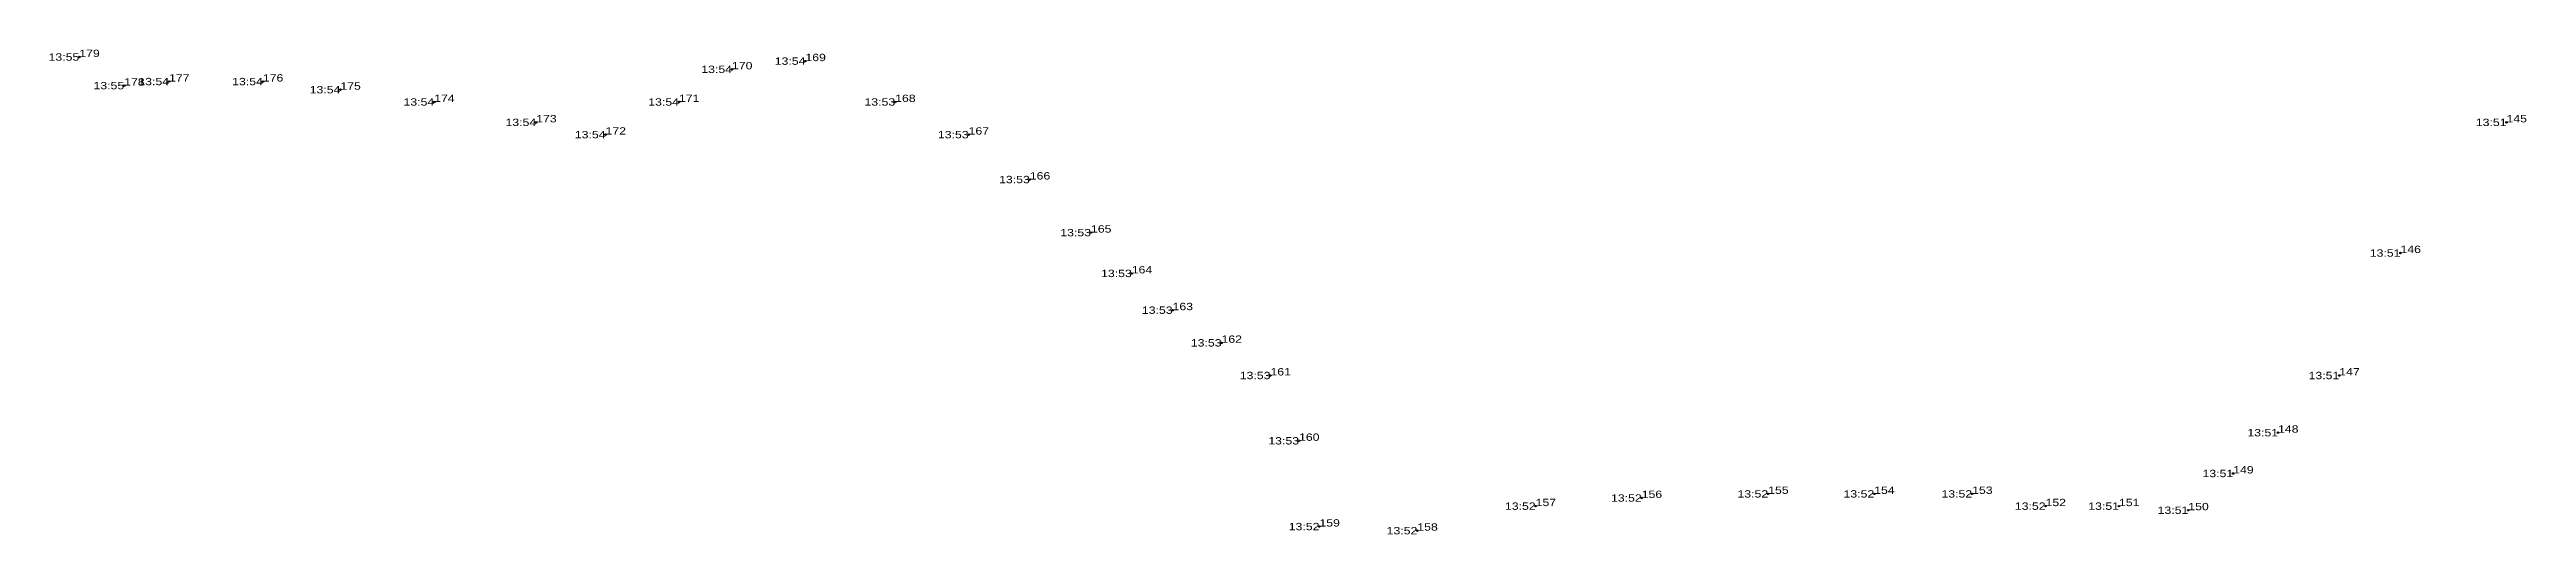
# Model space of a CAD drawing. Header units: metres. Extents: x 550325 to 553729, y 1817152 to 1819613.
# Drawn here: x 552972 to 553579, y 1817152 to 1817271 of the extents above; entities that cross this region are included whole.
import ezdxf
from ezdxf.enums import TextEntityAlignment as Align

# ---------------------------------------------------------------- set-up
doc = ezdxf.new("R2010")
doc.units = ezdxf.units.M
doc.header["$LTSCALE"] = 0.72
doc.header["$PDMODE"] = 32
doc.header["$PDSIZE"] = 0.36
for name, color, linetype in [('12', 7, 'Continuous'), ('7', 7, 'Continuous'), ('9', 7, 'Continuous')]:
    doc.layers.add(name, color=color, linetype=linetype)

msp = doc.modelspace()

# ---------------------------------------------------------------- texts
at = {"layer": '12', "width": 1.25}
for s, p in [('179', (552979, 1817269)), ('177', (553001, 1817263)), ('176', (553024, 1817263)), ('170', (553139, 1817266)), ('169', (553157, 1817268)), ('178', (552990, 1817262)), ('175', (553043, 1817261)), ('174', (553066, 1817258)), ('171', (553126, 1817258)), ('168', (553179, 1817258)), ('173', (553091, 1817253)), ('145', (553574, 1817253)), ('172', (553108, 1817250)), ('167', (553197, 1817250)), ('166', (553212, 1817239)), ('165', (553227, 1817226)), ('146', (553548, 1817221)), ('164', (553237, 1817216)), ('163', (553247, 1817207)), ('162', (553259, 1817199)), ('161', (553271, 1817191)), ('147', (553533, 1817191)), ('160', (553278, 1817175)), ('148', (553518, 1817177)), ('149', (553507, 1817167)), ('156', (553362, 1817161)), ('155', (553393, 1817162)), ('154', (553419, 1817162)), ('153', (553443, 1817162)), ('159', (553283, 1817154)), ('157', (553336, 1817159)), ('152', (553461, 1817159)), ('151', (553479, 1817159)), ('150', (553496, 1817158)), ('158', (553307, 1817153))]:
    msp.add_text(s, height=1.8, dxfattribs=at).set_placement(p)
at = {"layer": '9', "width": 1.25}
for s, p in [('13:55', (552979.01, 1817268.1)), ('13:54', (553139.01, 1817265.1)), ('13:54', (553157.01, 1817267.1)), ('13:55', (552990.01, 1817261.1)), ('13:54', (553001.01, 1817262.1)), ('13:54', (553024.01, 1817262.1)), ('13:54', (553043.01, 1817260.1)), ('13:54', (553066.01, 1817257.1)), ('13:54', (553126.01, 1817257.1)), ('13:53', (553179.01, 1817257.1)), ('13:54', (553091.01, 1817252.1)), ('13:51', (553574.01, 1817252.1)), ('13:54', (553108.01, 1817249.1)), ('13:53', (553197.01, 1817249.1)), ('13:53', (553212.01, 1817238.1)), ('13:53', (553227.01, 1817225.1)), ('13:53', (553237.01, 1817215.1)), ('13:51', (553548.01, 1817220.1)), ('13:53', (553247.01, 1817206.1)), ('13:53', (553259.01, 1817198.1)), ('13:53', (553271.01, 1817190.1)), ('13:51', (553533.01, 1817190.1)), ('13:53', (553278.01, 1817174.1)), ('13:51', (553518.01, 1817176.1)), ('13:51', (553507.01, 1817166.1)), ('13:52', (553362.01, 1817160.1)), ('13:52', (553393.01, 1817161.1)), ('13:52', (553419.01, 1817161.1)), ('13:52', (553443.01, 1817161.1)), ('13:52', (553336.01, 1817158.1)), ('13:52', (553461.01, 1817158.1)), ('13:51', (553479.01, 1817158.1)), ('13:51', (553496.01, 1817157.1)), ('13:52', (553283.01, 1817153.1)), ('13:52', (553307.01, 1817152.1))]:
    msp.add_text(s, height=1.8, dxfattribs=at).set_placement(p, align=Align.RIGHT)

# ---------------------------------------------------------------- linework, layer by layer
at = {"layer": '7'}
for p in [(552979, 1817269), (553139, 1817266), (553157, 1817268), (552990, 1817262), (553001, 1817263), (553024, 1817263), (553043, 1817261), (553066, 1817258), (553091, 1817253), (553126, 1817258), (553179, 1817258), (553574, 1817253), (553108, 1817250), (553197, 1817250), (553212, 1817239), (553227, 1817226), (553237, 1817216), (553548, 1817221), (553247, 1817207), (553259, 1817199), (553271, 1817191), (553533, 1817191), (553278, 1817175), (553518, 1817177), (553393, 1817162), (553419, 1817162), (553443, 1817162), (553507, 1817167), (553336, 1817159), (553362, 1817161), (553461, 1817159), (553479, 1817159), (553496, 1817158), (553283, 1817154), (553307, 1817153)]:
    msp.add_point(p, dxfattribs=at)

msp.set_redraw_order([(e.dxf.handle, doc.entitydb.next_handle()) for e in msp.query("TEXT MTEXT ATTDEF DIMENSION ARC_DIMENSION")])  # texts and dimensions are drawn at this point

doc.saveas('drawing.dxf')
